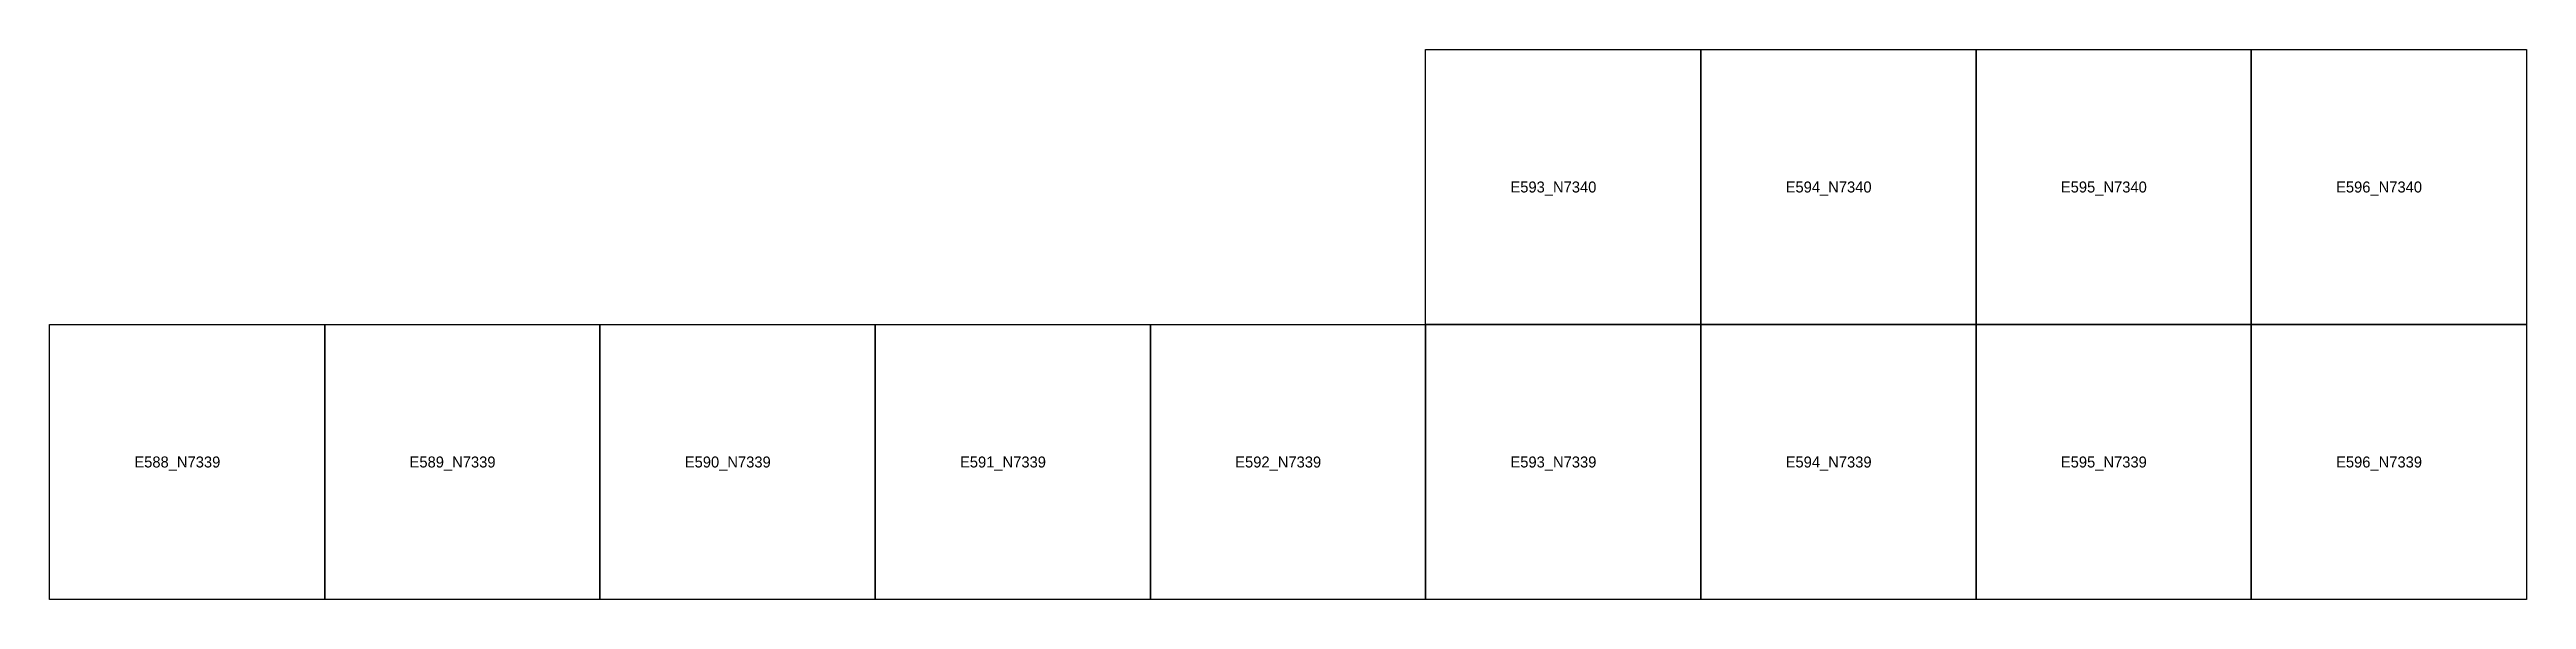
# Model space of a CAD drawing. Extents: x 546000 to 599000, y 7210000 to 7363000.
# Drawn here: x 588000 to 597000, y 7339000 to 7341000 of the extents above; entities that cross this region are included whole.
import ezdxf

# ---------------------------------------------------------------- set-up
doc = ezdxf.new("R2010")
doc.units = 0
doc.layers.add('FEATUREATTRIBS', color=7, linetype='Continuous')

msp = doc.modelspace()

# ---------------------------------------------------------------- texts
at = {"layer": 'FEATUREATTRIBS'}
for s, p in [('E593_N7340', (593308.2, 7340480)), ('E594_N7340', (594308.2, 7340480)), ('E595_N7340', (595308.2, 7340480)), ('E596_N7340', (596308.2, 7340480)), ('E588_N7339', (588308.2, 7339480)), ('E589_N7339', (589308.2, 7339480)), ('E590_N7339', (590308.2, 7339480)), ('E591_N7339', (591308.2, 7339480)), ('E592_N7339', (592308.2, 7339480)), ('E593_N7339', (593308.2, 7339480)), ('E594_N7339', (594308.2, 7339480)), ('E595_N7339', (595308.2, 7339480)), ('E596_N7339', (596308.2, 7339480))]:
    msp.add_text(s, height=40, dxfattribs=at).set_placement(p)

# ---------------------------------------------------------------- linework, layer by layer
at = {"layer": 'FEATUREATTRIBS'}
for points in [[(593000, 7340000), (593000, 7341000), (594000, 7341000), (594000, 7340000)], [(594000, 7340000), (594000, 7341000), (595000, 7341000), (595000, 7340000)], [(595000, 7340000), (595000, 7341000), (596000, 7341000), (596000, 7340000)], [(596000, 7340000), (596000, 7341000), (597000, 7341000), (597000, 7340000)], [(588000, 7339000), (588000, 7340000), (589000, 7340000), (589000, 7339000)], [(589000, 7339000), (589000, 7340000), (590000, 7340000), (590000, 7339000)], [(590000, 7339000), (590000, 7340000), (591000, 7340000), (591000, 7339000)], [(591000, 7339000), (591000, 7340000), (592000, 7340000), (592000, 7339000)], [(592000, 7339000), (592000, 7340000), (593000, 7340000), (593000, 7339000)], [(593000, 7339000), (593000, 7340000), (594000, 7340000), (594000, 7339000)], [(594000, 7339000), (594000, 7340000), (595000, 7340000), (595000, 7339000)], [(595000, 7339000), (595000, 7340000), (596000, 7340000), (596000, 7339000)], [(596000, 7339000), (596000, 7340000), (597000, 7340000), (597000, 7339000)]]:
    msp.add_lwpolyline(points, close=True, dxfattribs=at)

msp.set_redraw_order([(e.dxf.handle, doc.entitydb.next_handle()) for e in msp.query("TEXT MTEXT ATTDEF DIMENSION ARC_DIMENSION")])  # texts and dimensions are drawn at this point

doc.saveas('drawing.dxf')
